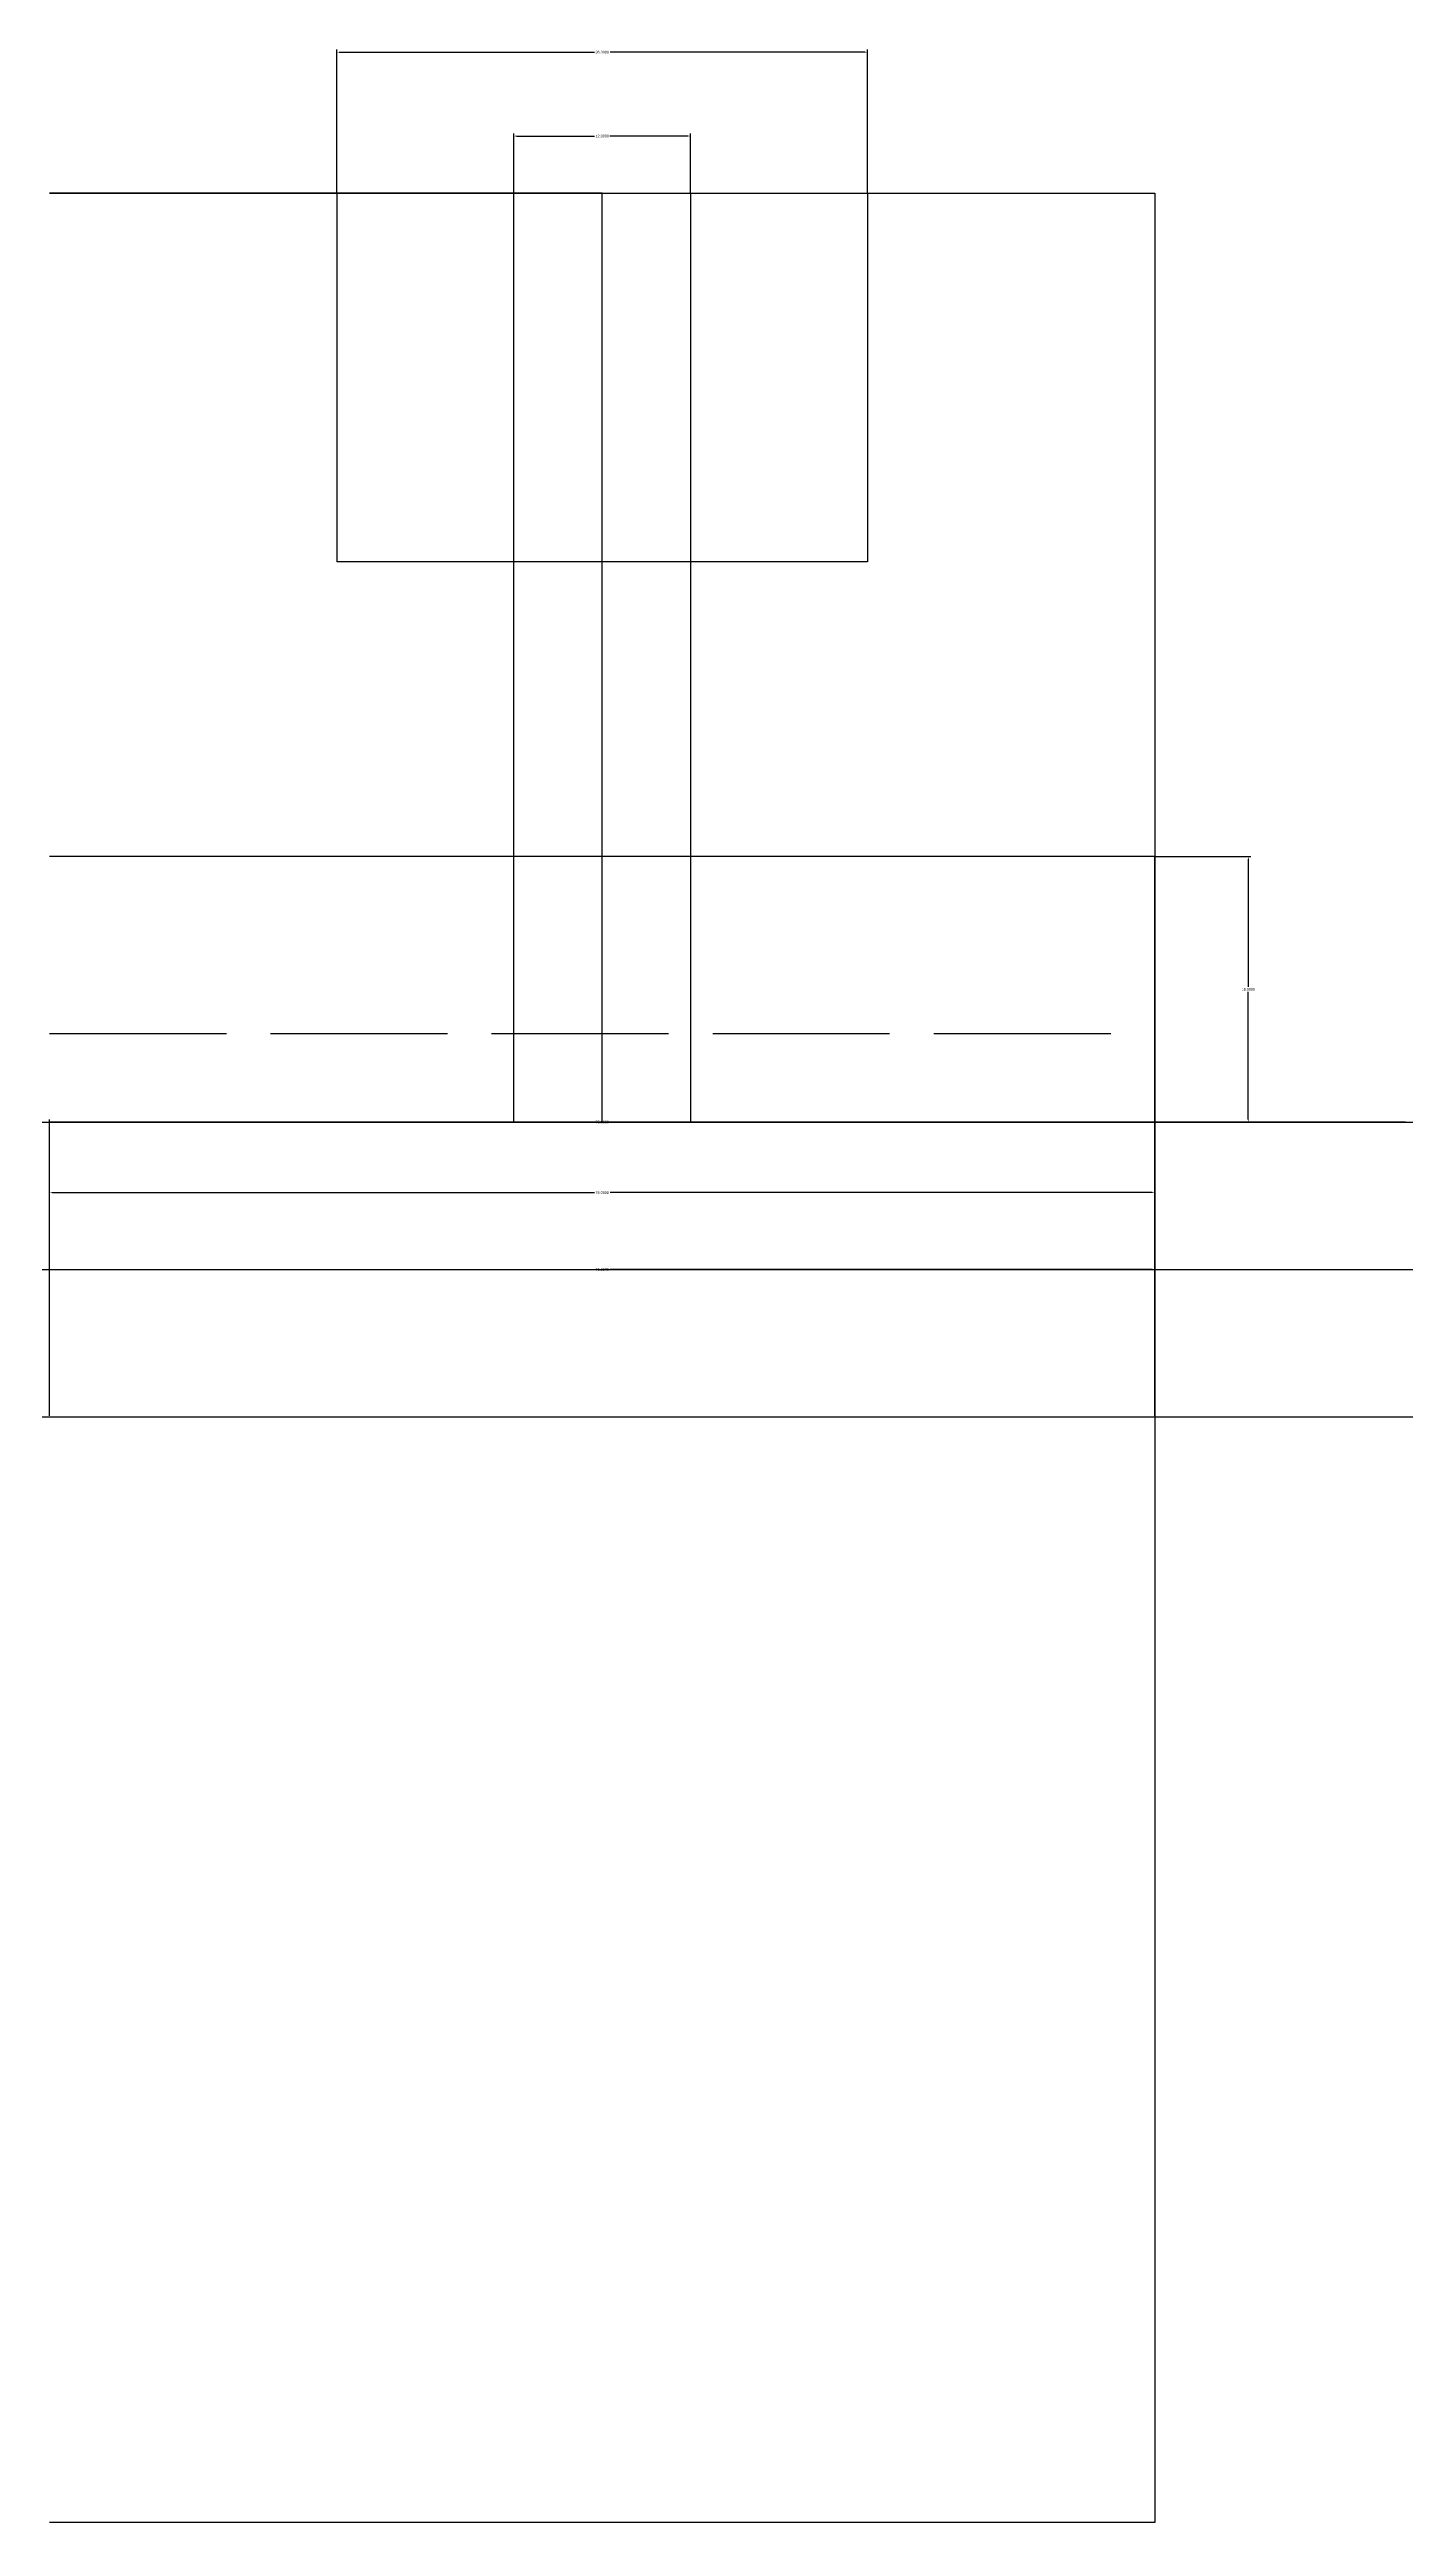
# Model space of a CAD drawing. Header units: inches. Extents: x 0 to 580, y 0 to 420.
# Drawn here: x 300 to 392, y 125 to 292.8 of the extents above; entities that cross this region are included whole.
import ezdxf

# ---------------------------------------------------------------- set-up
doc = ezdxf.new("R2010")
doc.units = ezdxf.units.IN
doc.header["$MEASUREMENT"] = 0
doc.linetypes.add('ACAD_ISO02W100', pattern=[15, 12, -3])
doc.styles.get("Standard").update_dxf_attribs({"font": 'arial.ttf'})
doc.dimstyles.get("Standard").update_dxf_attribs({"dimtxt": 0.18, "dimasz": 0.18, "dimexe": 0.18, "dimexo": 0.0625, "dimgap": 0.09, "dimtad": 0, "dimtih": 1, "dimtoh": 1, "dimdec": 4, "dimzin": 0, "dimdsep": 46, "dimtxsty": 'Standard', "dimcen": 0.09, "dimadec": 0, "dimazin": 0, "dimtfac": 1, "dimtdec": 4, "dimtofl": 0, "dimtmove": 0, "dimatfit": 3, "dimfxl": 1, "dimtolj": 1, "dimtzin": 0, "dimarcsym": 0})

# ---------------------------------------------------------------- blocks, each defined once
blk = doc.blocks.new('*D3')
at = {"color": 0, "lineweight": -2, "transparency": 16777216}
for p, q in [((300, 210.06), (300, 210.18)), ((300.18, 210), (336.97, 210)), ((374.82, 210), (338.03, 210)), ((375, 210.06), (375, 210.18))]:
    blk.add_line(p, q, dxfattribs=at)
at = {"color": 0, "transparency": 16777216}
for points in [[(300.18, 210.03), (300.18, 209.97), (300, 210)], [(374.82, 210.03), (374.82, 209.97), (375, 210)]]:
    blk.add_solid(points, dxfattribs=at)
at = {"layer": 'Defpoints', "color": 0, "transparency": 16777216}
for p in [(300, 210), (375, 210), (375, 210)]:
    blk.add_point(p, dxfattribs=at)
at = {"color": 0, "transparency": 16777216, "insert": (337.5, 210), "char_height": 0.18, "attachment_point": 5}
blk.add_mtext('\\A1;75.0000', dxfattribs=at)
blk = doc.blocks.new('*D5')
at = {"color": 0, "lineweight": -2, "transparency": 16777216}
for p, q in [((300, 210.06), (300, 220.18)), ((300.18, 220), (336.97, 220)), ((374.82, 220), (338.03, 220)), ((375, 210.24), (375, 220.18))]:
    blk.add_line(p, q, dxfattribs=at)
at = {"color": 0, "transparency": 16777216}
for points in [[(300.18, 220.03), (300.18, 219.97), (300, 220)], [(374.82, 220.03), (374.82, 219.97), (375, 220)]]:
    blk.add_solid(points, dxfattribs=at)
at = {"layer": 'Defpoints', "color": 0, "transparency": 16777216}
for p in [(375, 220), (300, 210), (375, 210.18)]:
    blk.add_point(p, dxfattribs=at)
at = {"color": 0, "transparency": 16777216, "insert": (337.5, 220), "char_height": 0.18, "attachment_point": 5}
blk.add_mtext('\\A1;75.0000', dxfattribs=at)
blk = doc.blocks.new('*D6')
at = {"color": 0, "lineweight": -2, "transparency": 16777216}
for p, q in [((300, 200.06), (300, 215.39)), ((300.18, 215.21), (336.97, 215.21)), ((374.82, 215.21), (338.03, 215.21)), ((375, 200.06), (375, 215.39))]:
    blk.add_line(p, q, dxfattribs=at)
at = {"color": 0, "transparency": 16777216}
for points in [[(300.18, 215.24), (300.18, 215.18), (300, 215.21)], [(374.82, 215.24), (374.82, 215.18), (375, 215.21)]]:
    blk.add_solid(points, dxfattribs=at)
at = {"layer": 'Defpoints', "color": 0, "transparency": 16777216}
for p in [(375, 215.21), (300, 200), (375, 200)]:
    blk.add_point(p, dxfattribs=at)
at = {"color": 0, "transparency": 16777216, "insert": (337.5, 215.21), "char_height": 0.18, "attachment_point": 5}
blk.add_mtext('\\A1;75.0000', dxfattribs=at)
blk = doc.blocks.new('*D10')
at = {"color": 0, "lineweight": -2, "transparency": 16777216}
for p, q in [((375.06, 238), (381.51, 238)), ((381.33, 237.82), (381.33, 229.18)), ((381.33, 220.18), (381.33, 228.82)), ((375.06, 220), (381.51, 220))]:
    blk.add_line(p, q, dxfattribs=at)
at = {"color": 0, "transparency": 16777216}
for points in [[(381.3, 237.82), (381.36, 237.82), (381.33, 238)], [(381.3, 220.18), (381.36, 220.18), (381.33, 220)]]:
    blk.add_solid(points, dxfattribs=at)
at = {"layer": 'Defpoints', "color": 0, "transparency": 16777216}
for p in [(375, 238), (375, 220), (381.33, 220)]:
    blk.add_point(p, dxfattribs=at)
at = {"color": 0, "transparency": 16777216, "insert": (381.33, 229), "char_height": 0.18, "attachment_point": 5}
blk.add_mtext('\\A1;18.0000', dxfattribs=at)
blk = doc.blocks.new('*D18')
at = {"color": 0, "lineweight": -2, "transparency": 16777216}
for p, q in [((319.5, 283.06), (319.5, 292.75)), ((319.68, 292.57), (336.97, 292.57)), ((355.32, 292.57), (338.03, 292.57)), ((355.5, 283.06), (355.5, 292.75))]:
    blk.add_line(p, q, dxfattribs=at)
at = {"color": 0, "transparency": 16777216}
for points in [[(319.68, 292.6), (319.68, 292.54), (319.5, 292.57)], [(355.32, 292.6), (355.32, 292.54), (355.5, 292.57)]]:
    blk.add_solid(points, dxfattribs=at)
at = {"layer": 'Defpoints', "color": 0, "transparency": 16777216}
for p in [(355.5, 292.57), (319.5, 283), (355.5, 283)]:
    blk.add_point(p, dxfattribs=at)
at = {"color": 0, "transparency": 16777216, "insert": (337.5, 292.57), "char_height": 0.18, "attachment_point": 5}
blk.add_mtext('\\A1;36.0000', dxfattribs=at)
blk = doc.blocks.new('*D19')
at = {"color": 0, "lineweight": -2, "transparency": 16777216}
for p, q in [((331.5, 283.06), (331.5, 287.06)), ((331.68, 286.88), (336.98, 286.88)), ((343.32, 286.88), (338.02, 286.88)), ((343.5, 283.06), (343.5, 287.06))]:
    blk.add_line(p, q, dxfattribs=at)
at = {"color": 0, "transparency": 16777216}
for points in [[(331.68, 286.91), (331.68, 286.85), (331.5, 286.88)], [(343.32, 286.91), (343.32, 286.85), (343.5, 286.88)]]:
    blk.add_solid(points, dxfattribs=at)
at = {"layer": 'Defpoints', "color": 0, "transparency": 16777216}
for p in [(343.5, 286.88), (331.5, 283), (343.5, 283)]:
    blk.add_point(p, dxfattribs=at)
at = {"color": 0, "transparency": 16777216, "insert": (337.5, 286.88), "char_height": 0.18, "attachment_point": 5}
blk.add_mtext('\\A1;12.0000', dxfattribs=at)

msp = doc.modelspace()

# ---------------------------------------------------------------- linework, layer by layer
for p, q in [((300, 283), (375, 283)), ((337.5, 283), (319.5, 283)), ((319.5, 283), (319.5, 258)), ((331.5, 220), (331.5, 283)), ((331.5, 283), (343.5, 283)), ((337.5, 220), (337.5, 283)), ((337.5, 283), (355.5, 283)), ((343.5, 283), (343.5, 220)), ((355.5, 283), (355.5, 258)), ((375, 283), (375, 220)), ((375, 283), (375, 258)), ((355.5, 258), (319.5, 258)), ((375, 238), (300, 238)), ((375, 220), (375, 238)), ((0, 220), (580, 220)), ((0, 220), (580, 220)), ((392, 220), (300, 220)), ((337.5, 220), (331.5, 220)), ((375, 220), (337.5, 220)), ((375, 220), (375, 200)), ((0, 210), (580, 210)), ((0, 200), (580, 200)), ((375, 200), (375, 125)), ((375, 125), (300, 125))]:
    msp.add_line(p, q)
at = {"color": 177, "true_color": 0x293189}
for p, q in [((319.5, 283), (300, 283)), ((355.5, 283), (375, 283)), ((375, 283), (375, 238))]:
    msp.add_line(p, q, dxfattribs=at)
at = {"linetype": 'ACAD_ISO02W100'}
msp.add_line((300, 226), (375, 226), dxfattribs=at)

# ---------------------------------------------------------------- dimensions: what is measured, and where the dimension line sits
for base, p1, p2, picture, middle in [((355.5, 292.57371), (319.5, 283), (355.5, 283), '*D18', (337.5, 292.57371)), ((343.5, 286.88433), (331.5, 283), (343.5, 283), '*D19', (337.5, 286.88433)), ((375, 220), (300, 210), (375, 210.18), '*D5', (337.5, 220)), ((375, 215.21125), (300, 200), (375, 200), '*D6', (337.5, 215.21125)), ((375, 210), (300, 210), (375, 210), '*D3', (337.5, 210))]:
    dim = msp.add_linear_dim(base=base, p1=p1, p2=p2, dimstyle='Standard')
    dim.commit()
    dim.dimension.update_dxf_attribs({"geometry": picture, "text_midpoint": middle})
dim = msp.add_linear_dim(base=(381.32792, 220), p1=(375, 238), p2=(375, 220), angle=90, dimstyle='Standard')
dim.commit()
dim.dimension.update_dxf_attribs({"geometry": '*D10', "text_midpoint": (381.32792, 229)})

doc.saveas('drawing.dxf')
